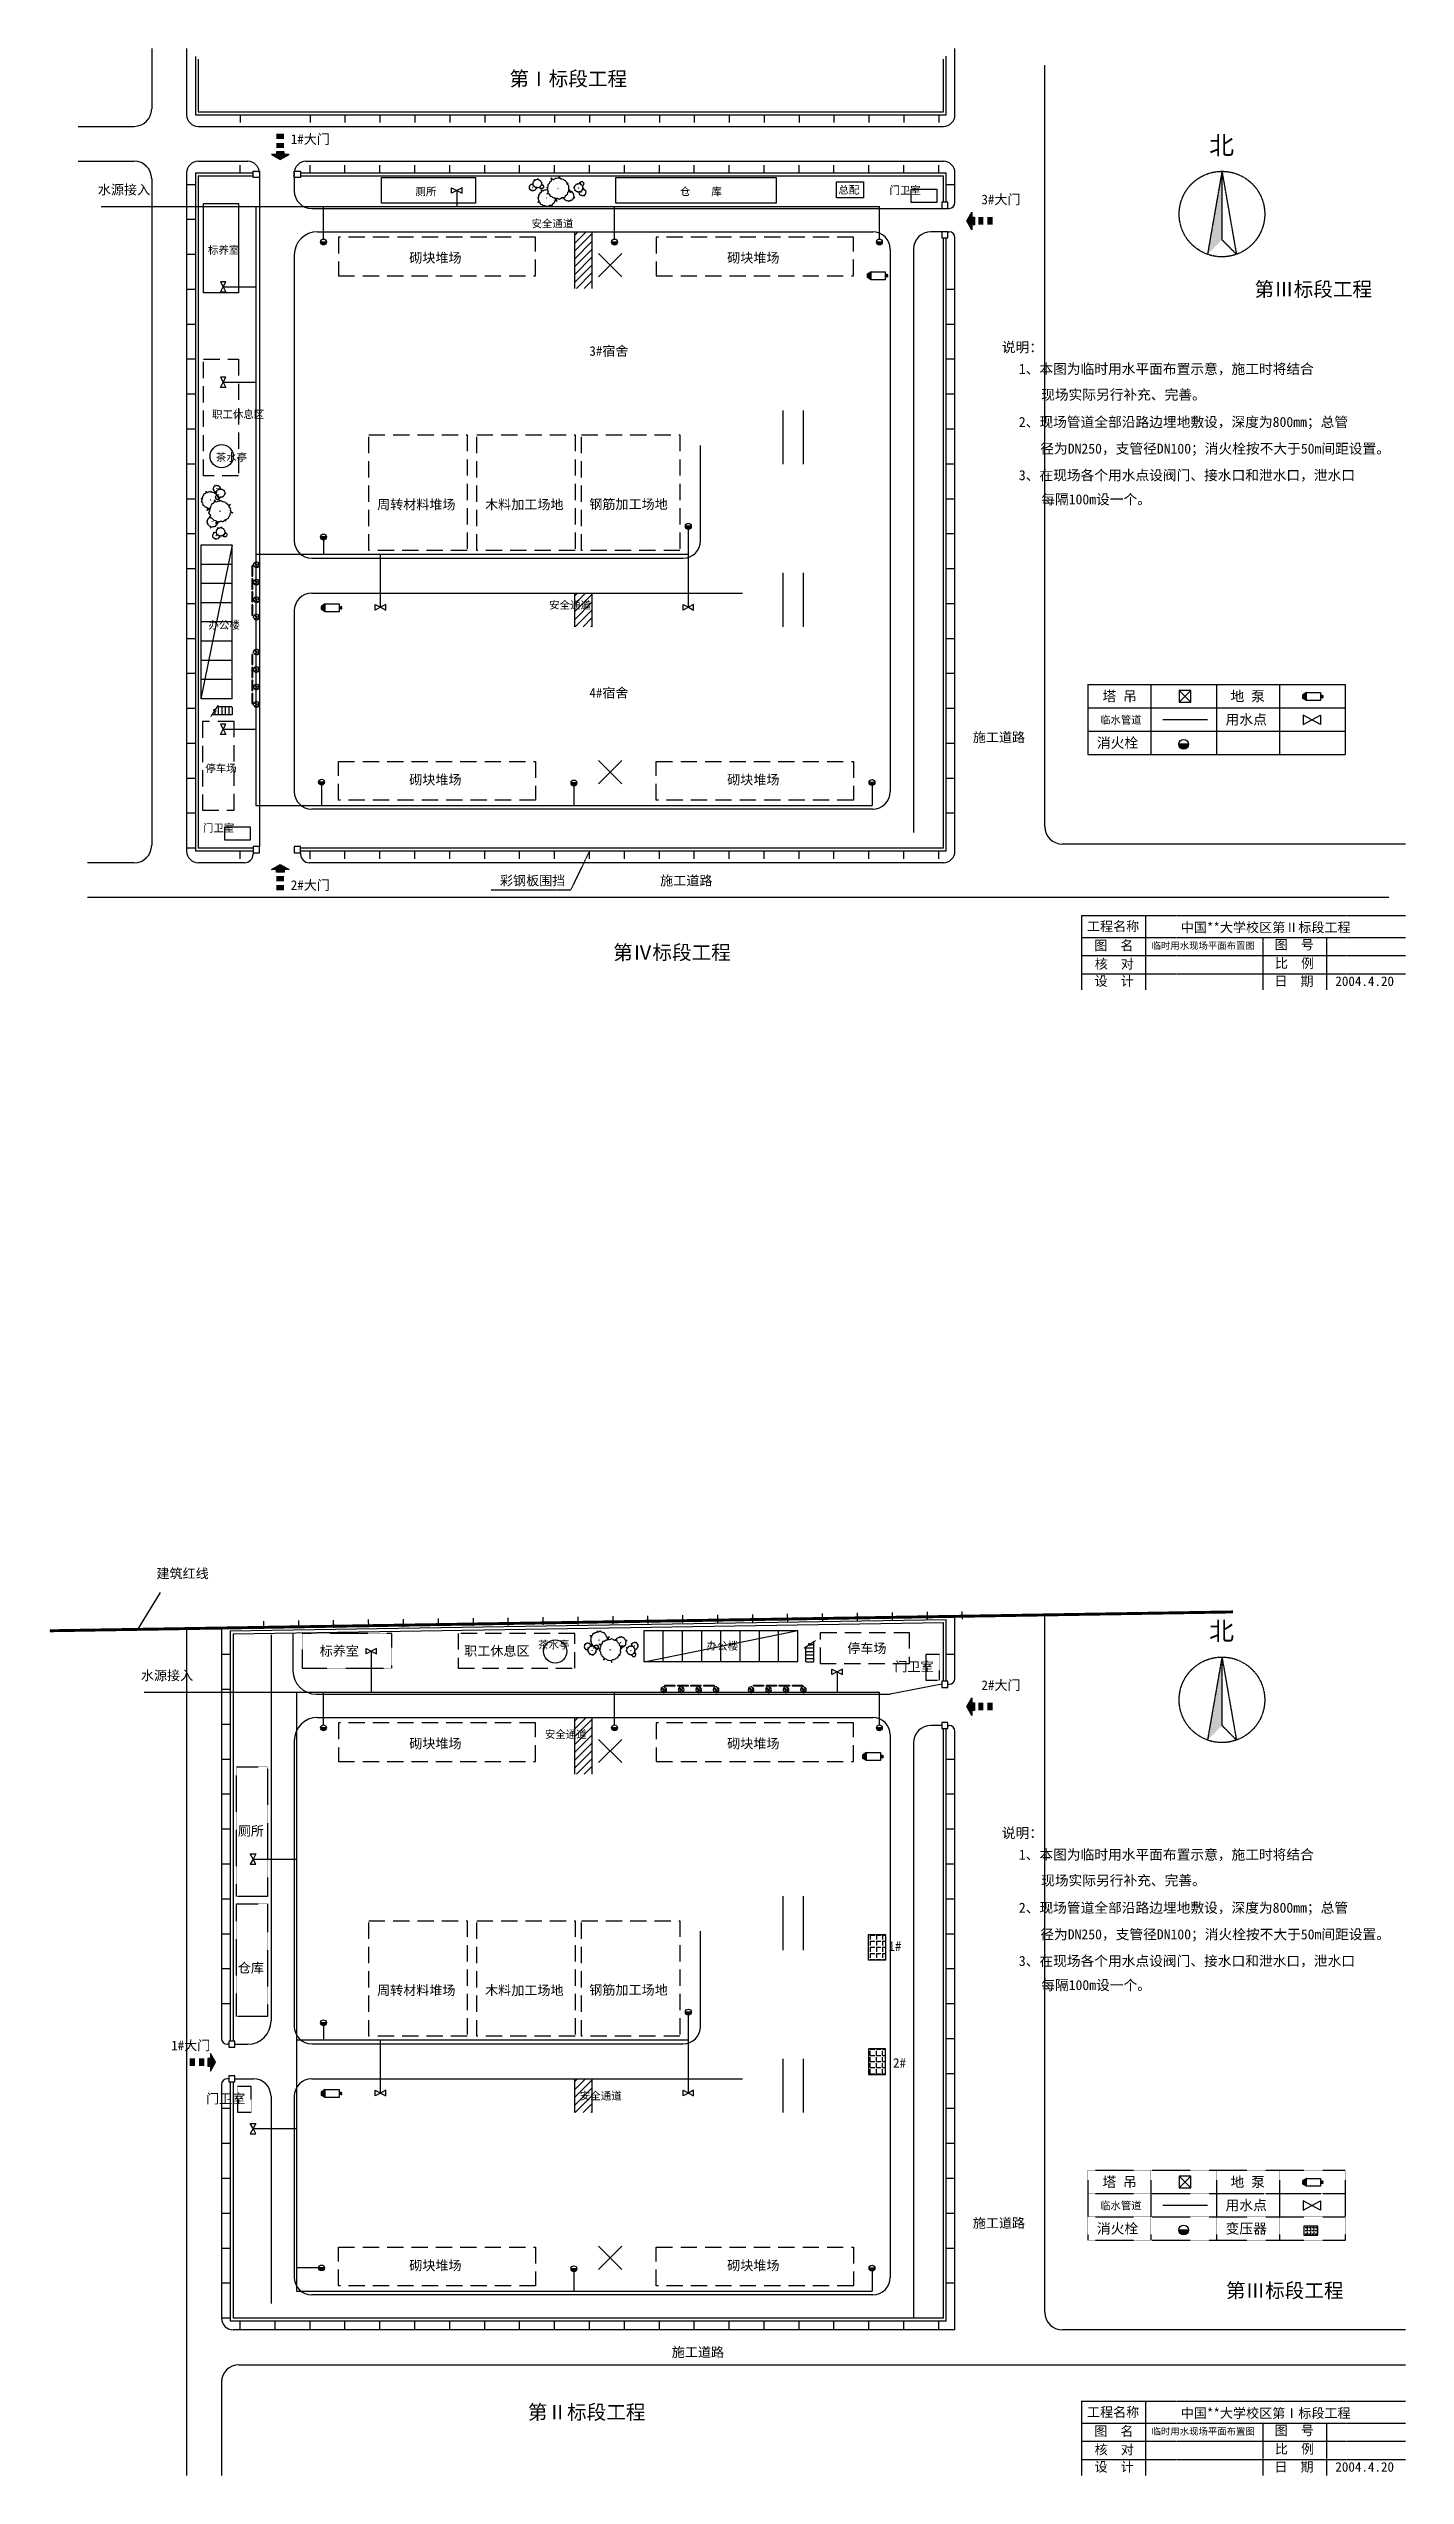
# Model space of a CAD drawing. Extents: x -109435 to 1065231, y 80891 to 497838.
# Drawn here: x 540859 to 773957, y 80891 to 497838 of the extents above; entities that cross this region are included whole.
import ezdxf

# ---------------------------------------------------------------- set-up
doc = ezdxf.new("R2010")
doc.units = 0
doc.linetypes.add('CENTER', pattern=[50.8, 31.75, -6.35, 6.35, -6.35])
doc.linetypes.add('DASHED', pattern=[19.05, 12.7, -6.35])
doc.layers.get('0').update_dxf_attribs({"linetype": 'CONTINUOUS'})
for name, color, linetype in [('LAYER3', 3, 'CONTINUOUS'), ('LUNKUO', 6, 'CONTINUOUS'), ('PUB_TEXT', 7, 'CONTINUOUS'), ('周边', 7, 'CONTINUOUS'), ('围墙', 7, 'CONTINUOUS'), ('堆场', 7, 'DASHED'), ('塔吊机械', 1, 'CONTINUOUS'), ('墙基线', 7, 'CONTINUOUS'), ('拟建', 7, 'CONTINUOUS'), ('机械', 1, 'CONTINUOUS'), ('柱', 1, 'CONTINUOUS'), ('标注', 7, 'CONTINUOUS'), ('水线', 3, '水线'), ('绿化', 3, 'CONTINUOUS'), ('道路', 8, 'CONTINUOUS')]:
    doc.layers.add(name, color=color, linetype=linetype)
doc.styles.add('文字', font='SimSun.ttf')
doc.linetypes.add('水线', pattern='A,0.5,-0.2,["S",STANDARD,S=0.1,R=0,X=-0.01,Y=-0.05],-0.25', length=0.95)
pattern_1 = [(45, (97931, -1137769.5), (-673.5192, 673.5192), [])]
pattern_2 = [(45, (97931, -882519.9), (-673.5192, 673.5192), [])]

msp = doc.modelspace()

# ---------------------------------------------------------------- texts
at = {"linetype": 'CENTER', "style": '文字'}
for s, height, p in [('第Ⅰ标段工程', 2468.38, (620038.6, 491415.3)), ('1#大门', 1645.59, (582474, 481453.9)), ('北', 3134.4, (740235.9, 479645)), ('水源接入', 1645.59, (549330, 472768.5)), ('厕所', 1316.47, (603886.2, 472616.6)), ('仓    库 ', 1316.47, (649328.2, 472616.6)), ('总配', 1316.47, (676548.4, 472889.3)), ('门卫室', 1316.47, (685327, 472831.2)), ('3#大门', 1645.59, (701116.8, 471094.5)), ('安全通道', 1316.47, (623829.6, 467091.3)), ('标养室', 1316.47, (568242.2, 462562.7)), ('砌块堆场', 1645.59, (602827.2, 461066.3)), ('砌块堆场', 1645.59, (657445.5, 461066.3)), ('第Ⅲ标段工程', 2468.38, (748028.8, 455253)), ('3#宿舍', 1645.59, (633759, 445050.7)), ('职工休息区', 1316.47, (568938.1, 434327.4)), ('茶水亭', 1316.47, (569595.7, 426954.2)), ('周转材料堆场', 1645.59, (597300.3, 418678.4)), ('木料加工场地', 1645.59, (615857.4, 418678.4)), ('钢筋加工场地', 1645.59, (633759, 418743.1)), ('安全通道', 1316.47, (626851.2, 401582.5)), ('4#宿舍', 1645.59, (633759, 386317.3)), ('施工道路', 1645.59, (699633.2, 378693.6)), ('停车场', 1316.47, (567781.1, 373504.2)), ('砌块堆场', 1645.59, (602827.2, 371402)), ('砌块堆场', 1645.59, (657445.5, 371402)), ('门卫室', 1316.47, (567372.7, 363275.3)), ('2#大门', 1645.59, (582474, 353298.3)), ('彩钢板围挡', 1645.59, (618405.7, 354070.9)), ('施工道路', 1645.59, (645927.7, 354070.9)), ('工程名称', 1645.59, (719245.2, 346213)), ('中国**大学校区第Ⅱ标段工程', 1645.586, (735355.8, 346034.7)), ('第Ⅳ标段工程', 2468.38, (637859.1, 341315.2)), ('图  名', 1645.59, (720499.5, 342940.7)), ('临时用水现场平面布置图', 1151.91, (730336.3, 343134.1)), ('图  号', 1645.59, (751492.5, 343060.6)), ('设  计', 1645.59, (720550, 336807.1)), ('核  对', 1645.59, (720575.2, 339753.4)), ('比  例', 1645.59, (751532.9, 339883.7)), ('日  期', 1645.59, (751433.3, 336802.3)), ('2004.4.20', 1645.59, (761912.6, 336783.1)), ('建筑红线', 1645.59, (559398.4, 235023.7)), ('北', 3134.4, (740235.9, 224395.4)), ('标养室', 1645.59, (587448, 221726.7)), ('职工休息区', 1645.59, (612262.5, 221726.7)), ('茶水亭', 1316.47, (624945.4, 222952)), ('停车场', 1645.59, (678075.5, 222176.2)), ('水源接入', 1645.59, (556728.2, 217519)), ('门卫室', 1645.59, (686160.9, 219029.1)), ('2#大门', 1645.59, (701116.8, 215844.9)), ('安全通道', 1316.47, (626123.6, 207566.3)), ('砌块堆场', 1645.59, (602827.2, 205816.8)), ('砌块堆场', 1645.59, (657445.5, 205816.8)), ('厕所', 1645.59, (573363, 190808.8)), ('1#', 1645.59, (685140.7, 171013)), ('仓库', 1645.59, (573363, 167275.5)), ('周转材料堆场', 1645.59, (597300.3, 163428.8)), ('木料加工场地', 1645.59, (615857.4, 163428.8)), ('钢筋加工场地', 1645.59, (633759, 163493.5)), ('1#大门', 1645.59, (561920, 153954.7)), ('2#', 1645.59, (685920.5, 150937.9)), ('门卫室', 1645.59, (567920, 144805.9)), ('安全通道', 1316.47, (632126.8, 145454.5)), ('施工道路', 1645.59, (699633.2, 123444.1)), ('砌块堆场', 1645.59, (602827.2, 116152.4)), ('砌块堆场', 1645.59, (657445.5, 116152.4)), ('第Ⅲ标段工程', 2468.38, (743118.2, 111434)), ('施工道路', 1645.59, (647919.3, 101253.2)), ('第Ⅱ标段工程', 2468.38, (623198.6, 90538.5)), ('工程名称', 1645.59, (719245.2, 90963.5)), ('中国**大学校区第Ⅰ标段工程', 1645.586, (735355.8, 90785.1)), ('图  名', 1645.59, (720499.5, 87691.1)), ('临时用水现场平面布置图', 1151.91, (730336.3, 87884.6)), ('图  号', 1645.59, (751492.5, 87811)), ('设  计', 1645.59, (720550, 81557.5)), ('核  对', 1645.59, (720575.2, 84503.8)), ('比  例', 1645.59, (751532.9, 84634.1)), ('日  期', 1645.59, (751433.3, 81552.7)), ('2004.4.20', 1645.59, (761912.6, 81533.5))]:
    msp.add_text(s, height=height, dxfattribs=at).set_placement(p)
at = {"linetype": 'CENTER', "insert": (573708.7, 399458.6), "char_height": 1316.47, "width": 6475.664, "attachment_point": 3, "style": '文字'}
msp.add_mtext('办公楼', dxfattribs=at)
at = {"insert": (653931.5, 224060), "char_height": 1316.47, "width": 6475.664, "attachment_point": 1, "style": '文字'}
msp.add_mtext('办公楼', dxfattribs=at)
at = {"layer": 'PUB_TEXT', "style": '文字'}
msp.add_text('临水管道', height=1306.45, dxfattribs=at).set_placement((721495.4, 126596.9))
at = {"layer": '标注', "ltscale": 500, "style": '文字'}
for s, height, p in [('说明：', 1728.19, (704624.4, 445664.2)), ('1、本图为临时用水平面布置示意，施工时将结合', 1728.193, (707543.6, 441937.7)), ('现场实际另行补充、完善。', 1728.193, (711369.8, 437506.5)), ('2、现场管道全部沿路边埋地敷设，深度为800mm；总管', 1728.193, (707543.6, 432816)), ('径为DN250，支管径DN100；消火栓按不大于50m间距设置。', 1728.193, (711226, 428241.2)), ('3、在现场各个用水点设阀门、接水口和泄水口，泄水口', 1728.193, (707543.6, 423671.1)), ('每隔100m设一个。', 1728.19, (711393.3, 419527.1)), ('说明：', 1728.19, (704624.4, 190414.7)), ('1、本图为临时用水平面布置示意，施工时将结合', 1728.193, (707543.6, 186688.1)), ('现场实际另行补充、完善。', 1728.193, (711369.8, 182256.9)), ('2、现场管道全部沿路边埋地敷设，深度为800mm；总管', 1728.193, (707543.6, 177566.5)), ('径为DN250，支管径DN100；消火栓按不大于50m间距设置。', 1728.193, (711226, 172991.6)), ('3、在现场各个用水点设阀门、接水口和泄水口，泄水口', 1728.193, (707543.6, 168421.5)), ('每隔100m设一个。', 1728.19, (711393.3, 164277.5))]:
    msp.add_text(s, height=height, dxfattribs=at).set_placement(p)
at = {"layer": '标注', "style": '文字'}
for s, height, p in [('塔 吊', 1734.61, (721910.5, 385704.7)), ('用水点', 1734.61, (743053.8, 381704.7)), ('地 泵', 1734.61, (743905.8, 385704.7)), ('消火栓', 1734.61, (720950.1, 377704.7)), ('临水管道', 1306.45, (721495.4, 381846.5)), ('塔 吊', 1734.61, (721910.5, 130455.1)), ('地 泵', 1734.61, (743905.8, 130455.1)), ('用水点', 1734.61, (743053.8, 126455.1)), ('消火栓', 1734.61, (720950.1, 122455.1)), ('变压器', 1734.61, (743053.8, 122455.1))]:
    msp.add_text(s, height=height, dxfattribs=at).set_placement(p)

# ---------------------------------------------------------------- blocks, each defined once
blk = doc.blocks.new('A$C3C6C44F6')
at = {"layer": '周边'}
h = blk.add_hatch(color=256, dxfattribs=at)
h.paths.add_polyline_path([(1986, 828), (786, 828), (786, 0), (1986, 0)])
h.paths.add_polyline_path([(786, 2266), (786, 1438), (1986, 1438), (1986, 2266)])
h.paths.add_polyline_path([(1986, 2844), (1986, 3244), (2771, 3244), (1386, 4044), (0, 3244), (786, 3244), (786, 2844)])
at = {"layer": '周边', "linetype": 'CONTINUOUS'}
blk.add_lwpolyline([(1986, 3244), (1986, 2844), (786, 2844), (786, 3244), (0, 3244), (1386, 4044), (2771, 3244), (1986, 3244)], dxfattribs=at)
blk = doc.blocks.new('A$C7AB25CB9')
at = {"layer": 'LAYER3'}
for p, q in [((42, 1205), (807, 1177)), ((807, 1177), (99, 1328)), ((994, 266), (219, 274)), ((445, 91), (994, 266)), ((1105, 1773), (1462, 1084)), ((1590, 617), (1120, 0)), ((1287, 60), (1590, 617)), ((1462, 1084), (1415, 1636))]:
    blk.add_line(p, q, dxfattribs=at)
blk.add_circle((924, 873), 200, dxfattribs=at)
for start, end in [(159.4395, 222.050048), (76.775353, 150.943715), (240.418061, 284.142411), (295.356497, 55.354387)]:
    blk.add_arc((897, 885), 913, start, end, dxfattribs=at)
blk = doc.blocks.new('CLUMP_OF_TREES_OR_BUSHES_-')
for points in [[(-10.993, 56.487), (-9.228, 58.426), (-10.144, 63.512), (-8.923, 67.033), (-3.43, 69.772), (2.673, 72.119), (-2.82, 71.728), (-10.449, 71.728), (-13.195, 74.075), (-13.806, 83.073), (-16.857, 86.594), (-22.045, 92.071), (-22.961, 94.81), (-22.656, 98.722), (-28.759, 100.678), (-31.811, 99.113), (-35.472, 101.461), (-45.543, 109.676), (-49.815, 108.503), (-55.308, 106.155), (-59.58, 106.938), (-60.801, 113.98), (-63.242, 104.982), (-67.209, 106.938), (-70.872, 104.59), (-74.839, 104.982), (-80.637, 101.461), (-86.435, 101.069), (-90.402, 97.548), (-90.402, 94.419), (-93.454, 90.898), (-98.947, 90.115), (-105.66, 90.115), (-101.083, 87.768), (-98.031, 82.682), (-100.778, 77.596), (-103.829, 74.466), (-103.219, 69.772), (-104.134, 65.077), (-108.102, 62.73), (-104.439, 60.774), (-102.609, 55.297), (-103.829, 50.211), (-102.303, 44.342), (-98.947, 41.995), (-98.031, 38.865), (-98.031, 34.953), (-93.148, 32.606), (-90.707, 29.476), (-91.317, 22.434), (-93.454, 17.348), (-89.487, 21.26), (-85.519, 23.999), (-82.468, 23.216), (-78.806, 19.304), (-74.228, 15.783), (-69.956, 15.392), (-59.886, 12.653), (-58.254, 7.074)], [(59.448, 5.262), (60.936, 4.858), (62.652, -1.011), (63.415, 4.858), (64.178, 5.836), (66.848, 6.814), (69.709, 6.569), (73.905, 7.792), (76.385, 9.748), (79.627, 10.237), (81.153, 12.438), (84.014, 15.127), (84.205, 17.084), (85.158, 17.573), (88.591, 16.839), (85.73, 20.262), (88.591, 20.751), (89.545, 21.974), (90.689, 24.174), (91.452, 24.663), (90.499, 25.886), (91.261, 31.999), (92.596, 33.466), (92.024, 36.645), (92.787, 38.845), (96.22, 40.557), (100.035, 42.024), (96.602, 41.779), (91.834, 41.779), (90.117, 43.246), (89.736, 48.871), (87.828, 51.071), (84.586, 54.494), (84.014, 56.206), (84.205, 58.651), (80.39, 59.873), (78.483, 58.895), (76.194, 60.362), (69.9, 65.497), (67.23, 64.764), (63.797, 63.297), (61.126, 63.786), (60.364, 68.187), (58.838, 62.563), (56.358, 63.786), (54.07, 62.319), (51.59, 62.563), (47.966, 60.362), (44.343, 60.118), (41.863, 57.917), (41.863, 55.961), (39.956, 53.761), (36.523, 53.272), (32.327, 53.272), (35.187, 51.805), (36.641, 49.381)]]:
    blk.add_lwpolyline(points)
for points in [[(-4.577, 66.508), (-7.629, 55.261), (-12.588, 57.706), (-17.166, 54.772), (-22.125, 55.261), (-29.372, 50.86), (-36.62, 50.371), (-41.579, 45.969), (-41.579, 42.057), (-45.393, 37.656), (-52.259, 36.678), (-60.651, 36.678), (-54.93, 33.743), (-51.115, 27.386), (-54.548, 21.029), (-58.363, 17.116), (-57.6, 11.248), (-58.744, 5.38), (-63.703, 2.446), (-59.126, 0), (-56.837, -6.846), (-58.363, -13.203), (-56.455, -20.539), (-52.259, -23.473), (-51.115, -27.385), (-51.115, -32.275), (-45.012, -35.21), (-41.96, -39.122), (-42.723, -47.924), (-45.393, -54.282), (-40.434, -49.391), (-35.475, -45.968), (-31.661, -46.946), (-27.083, -51.837), (-21.362, -56.238), (-16.021, -56.727), (-3.433, -60.15), (0, -71.887), (1.526, -60.15), (3.052, -58.194), (8.392, -56.238), (14.114, -56.727), (22.506, -54.282), (27.465, -50.369), (33.949, -49.391), (37.001, -44.99), (42.723, -39.611), (43.104, -35.699), (45.012, -34.721), (51.878, -36.188), (46.156, -29.341), (51.878, -28.363), (53.785, -25.918), (56.074, -21.517), (57.6, -20.539), (55.692, -18.094), (57.218, -5.868), (59.888, -2.934), (58.744, 3.424), (60.27, 7.825), (67.136, 11.248), (74.765, 14.182), (67.899, 13.693), (58.363, 13.693), (54.93, 16.627), (54.167, 27.875), (50.352, 32.276), (43.867, 39.123), (42.723, 42.546), (43.104, 47.436), (35.475, 49.882), (31.661, 47.925), (27.083, 50.86), (14.495, 61.129), (9.155, 59.662), (2.289, 56.728), (-3.052, 57.706)], [(-58.055, 61.947), (-58.97, 60.774), (-57.139, 60.774)], [(-1.144, 1.468), (-2.289, 0), (0, 0)], [(62.08, 35.667), (61.508, 34.933), (62.652, 34.933)]]:
    blk.add_lwpolyline(points, close=True)
blk = doc.blocks.new('A$C466C0C2C')
at = {"layer": '机械'}
for p, q in [((0, 619), (250, 619)), ((0, 520), (250, 520)), ((83, 619), (83, 520)), ((100, 724), (422, 724)), ((100, 415), (422, 415)), ((250, 619), (250, 520)), ((422, 1139), (2397, 1139)), ((422, 0), (422, 1139)), ((2397, 0), (422, 0)), ((2397, 1139), (2937, 827)), ((2397, 1139), (2397, 0)), ((2397, 1139), (2397, 0)), ((2397, 0), (2937, 312)), ((2515, 1071), (2515, 68)), ((2617, 1012), (2617, 127)), ((2726, 949), (2726, 190)), ((2836, 885), (2836, 253)), ((2937, 827), (2937, 312))]:
    blk.add_line(p, q, dxfattribs=at)
for centre, start, end in [((100, 624), 90, 180), ((100, 515), 180, 270)]:
    blk.add_arc(centre, 100, start, end, dxfattribs=at)
blk = doc.blocks.new('A$C09D66538')
at = {"layer": '柱', "xscale": 1.5, "yscale": 1.5, "zscale": 1.5}
blk.add_blockref('A$C466C0C2C', (0, 0), dxfattribs=at)
blk = doc.blocks.new('A$C163C7220')
at = {"layer": 'LUNKUO', "ltscale": 2, "rotation": 359.999990026076}
blk.add_blockref('A$C09D66538', (0, 0), dxfattribs=at)

# ---------------------------------------------------------------- hatches: boundary and pattern name
at = {"linetype": 'CENTER'}
for points in [[(742433.5, 476745.8), (739950.2, 462483.2), (742433.5, 464989.6)], [(742433.5, 221496.2), (739950.2, 207233.6), (742433.5, 209740)]]:
    msp.add_hatch(color=256, dxfattribs=at).paths.add_polyline_path(points)
at = {"layer": '周边'}
h = msp.add_hatch(dxfattribs=at)
h.set_pattern_fill('ANGLE', color=256, scale=150, style=0)
h.set_pattern_definition([(0, (-246291.7, 1461411.7), (0, -1047.75), [762, -285.75]), (270, (-246291.7, 1461411.7), (-1047.75, -6e-14), [762, -285.75])])
h.paths.add_polyline_path([(681728.5, 173840.7), (684650.4, 173840.7), (684650.4, 169438.1), (681728.5, 169438.1)])
h.paths.add_polyline_path([(685520.5, 173104.3), (688660.8, 173104.3), (688660.8, 170704.5), (685520.5, 170704.5)], flags=9)
h = msp.add_hatch(dxfattribs=at)
h.set_pattern_fill('ANGLE', color=256, scale=150, style=0)
h.set_pattern_definition([(0, (-246291.7, -1137769.5), (0, 1047.75), [762, -285.75]), (90, (-246291.7, -1137769.5), (-1047.75, 6e-14), [762, -285.75])])
h.paths.add_polyline_path([(681728.5, 149801.5), (684650.4, 149801.5), (684650.4, 154204.1), (681728.5, 154204.1)])
h.paths.add_polyline_path([(685520.5, 150537.9), (688660.8, 150537.9), (688660.8, 152937.7), (685520.5, 152937.7)], flags=9)
h = msp.add_hatch(dxfattribs=at)
h.set_pattern_fill('ANGLE', color=256, scale=81, angle=90, style=0)
h.set_pattern_definition([(90, (1454179.54, -378959.84), (-565.785, 3e-14), [411.48, -154.305]), (180, (1454179.54, -378959.84), (-7e-14, -565.785), [411.48, -154.305])])
h.paths.add_polyline_path([(758891.2, 122171), (758891.2, 123748.9), (756513.8, 123748.9), (756513.8, 122171)])
h.paths.add_polyline_path([(758493.5, 124218.7), (758493.5, 125914.5), (757197.6, 125914.5), (757197.6, 124218.7)], flags=9)
at = {"layer": '水线', "ltscale": 6000}
for points in [[(587590.1, 464596.8, 1.00000039), (588598.7, 464596.8)], [(637590.1, 464596.8, 1.00000039), (638598.7, 464596.8)], [(683078.7, 464596.8, 1.00000039), (684087.3, 464596.8)], [(587590.1, 413924.4, 1.00000039), (588598.7, 413924.4)], [(735013.8, 378301.7, 1.00000039), (736694.7, 378301.7)], [(587254, 371793.9, 1.00000039), (588262.5, 371793.9)], [(630609.5, 371657.9, 1.00000039), (631618.1, 371657.9)], [(681817.2, 371741.9, 1.00000039), (682825.7, 371741.9)], [(587590.1, 209347.2, 1.00000039), (588598.7, 209347.2)], [(637590.1, 209347.2, 1.00000039), (638598.7, 209347.2)], [(683078.7, 209347.2, 1.00000039), (684087.3, 209347.2)], [(587590.1, 158674.8, 1.00000039), (588598.7, 158674.8)], [(735013.8, 123052.1, 1.00000039), (736694.7, 123052.1)], [(587254, 116544.3, 1.00000039), (588262.5, 116544.3)], [(630609.5, 116408.3, 1.00000039), (631618.1, 116408.3)], [(681817.2, 116492.3, 1.00000039), (682825.7, 116492.3)]]:
    msp.add_hatch(color=256, dxfattribs=at).paths.add_polyline_path(points)
at = {"layer": '水线', "ltscale": 8000}
for points in [[(650262.8, 415752.8, 1.00000039), (651271.4, 415752.8)], [(650262.8, 160503.2, 1.00000039), (651271.4, 160503.2)]]:
    msp.add_hatch(color=256, dxfattribs=at).paths.add_polyline_path(points)
at = {"layer": '绿化', "ltscale": 8000}
h = msp.add_hatch(dxfattribs=at)
h.set_pattern_fill('ANSI31', color=256, scale=300, style=0)
h.set_pattern_definition(pattern_2)
h.paths.add_polyline_path([(631261.1, 456605.7), (634261.1, 456605.7), (634261.1, 464179), (632948.3, 466370.6), (631261.1, 466370.6)])
h.paths.add_polyline_path([(634261.1, 466370.6), (632948.3, 466370.6), (634261.1, 464179)], flags=17)
h.paths.add_polyline_path([(632861.1, 462182.4), (635661.1, 462182.4), (635661.1, 461282.4), (632861.1, 461282.4)], flags=9)
h = msp.add_hatch(dxfattribs=at)
h.set_pattern_fill('ANSI31', color=256, scale=300, style=0)
h.set_pattern_definition(pattern_2)
h.paths.add_polyline_path([(631261.1, 398505.7), (634261.1, 398505.7), (634261.1, 404283.3), (631261.1, 404283.3)])
h = msp.add_hatch(dxfattribs=at)
h.set_pattern_fill('ANSI31', color=256, scale=300, style=0)
h.set_pattern_definition(pattern_1)
h.paths.add_polyline_path([(631261.1, 201356.1), (634261.1, 201356.1), (634261.1, 208929.4), (632948.3, 211121.1), (631261.1, 211121.1)])
h.paths.add_polyline_path([(634261.1, 211121.1), (632948.3, 211121.1), (634261.1, 208929.4)], flags=17)
h.paths.add_polyline_path([(632861.1, 206932.9), (635661.1, 206932.9), (635661.1, 206032.9), (632861.1, 206032.9)], flags=9)
h = msp.add_hatch(dxfattribs=at)
h.set_pattern_fill('ANSI31', color=256, scale=300, style=0)
h.set_pattern_definition(pattern_1)
h.paths.add_polyline_path([(631261.1, 143256.1), (634261.1, 143256.1), (634261.1, 149033.7), (631261.1, 149033.7)])

# ---------------------------------------------------------------- linework, layer by layer
at = {"linetype": 'CENTER'}
for p, q in [((742433.5, 476745.8), (739950.2, 462483.2)), ((742433.5, 476745.8), (744916.8, 462483.2)), ((742433.5, 476745.8), (742433.5, 464989.6)), ((744916.8, 462483.2), (742433.5, 464989.6)), ((572408.9, 386122.5), (572408.9, 399322.5)), ((569332.8, 384015.4), (568711.1, 383066)), ((569177.1, 384206.2), (569652.4, 384013.5)), ((569457.3, 384205.6), (569177.1, 384206.2)), ((569652.4, 384013.5), (569332.8, 384015.4)), ((569408.9, 384131.7), (569408.9, 383373.8)), ((570007.5, 385045.8), (569457.3, 384205.6)), ((572408.9, 384748.2), (569812.6, 384748.2)), ((570008.9, 384748.2), (570008.9, 383373.8)), ((570608.9, 384748.2), (570608.9, 383373.8)), ((571208.9, 384748.2), (571208.9, 383373.8)), ((571808.9, 384748.2), (571808.9, 383373.8)), ((572408.9, 384748.2), (572408.9, 383373.8)), ((572408.9, 383373.8), (568912.6, 383373.8)), ((633784.5, 359957.7), (630528.1, 353231.6)), ((630528.1, 353231.6), (616903.3, 353231.6)), ((718302.4, 348920.2), (773956.6, 348920.2)), ((718302.4, 348920.2), (718302.4, 336140.9)), ((729279.4, 348920.2), (729279.4, 336140.9)), ((718302.4, 345109.5), (773956.6, 345109.5)), ((718302.4, 342011), (773956.6, 342011)), ((749464.9, 345109.5), (749464.9, 336140.9)), ((760417.2, 345109.5), (760417.2, 336140.9)), ((718302.4, 338875.2), (773956.6, 338875.2)), ((670646.3, 223051.4), (671486.5, 223601.6)), ((670944, 220650), (670944, 223246.3)), ((670944, 223050), (672318.3, 223050)), ((670944, 222450), (672318.3, 222450)), ((670944, 221850), (672318.3, 221850)), ((670944, 221250), (672318.3, 221250)), ((671486.5, 223601.6), (671486, 223881.8)), ((671486, 223881.8), (671678.6, 223406.5)), ((671560.4, 223650), (672318.3, 223650)), ((671676.8, 223726.2), (672626.1, 224347.8)), ((671678.6, 223406.5), (671676.8, 223726.2)), ((672318.3, 220650), (672318.3, 224146.3)), ((742433.5, 221496.2), (739950.2, 207233.6)), ((742433.5, 221496.2), (742433.5, 209740)), ((742433.5, 221496.2), (744916.8, 207233.6)), ((669569.6, 220650), (656369.6, 220650)), ((670944, 220650), (672318.3, 220650)), ((744916.8, 207233.6), (742433.5, 209740)), ((718302.4, 93670.6), (773956.6, 93670.6)), ((718302.4, 93670.6), (718302.4, 80891.3)), ((729279.4, 93670.6), (729279.4, 80891.3)), ((718302.4, 89859.9), (773956.6, 89859.9)), ((749464.9, 89859.9), (749464.9, 80891.3)), ((760417.2, 89859.9), (760417.2, 80891.3)), ((718302.4, 86761.4), (773956.6, 86761.4)), ((718302.4, 83625.6), (773956.6, 83625.6))]:
    msp.add_line(p, q, dxfattribs=at)
for p, q in [((631261.1, 456605.7), (631261.1, 466370.6)), ((634261.1, 456605.7), (634261.1, 466370.6)), ((572408.9, 412522.5), (567008.9, 386122.5)), ((567008.9, 412522.5), (567008.9, 399322.5)), ((572408.9, 412522.5), (567008.9, 412522.5)), ((572408.9, 409222.5), (567008.9, 409222.5)), ((572408.9, 399322.5), (572408.9, 412522.5)), ((572408.9, 405922.5), (567008.9, 405922.5)), ((572408.9, 402622.5), (567008.9, 402622.5)), ((631261.1, 398505.7), (631261.1, 404283.3)), ((634261.1, 398505.7), (634261.1, 404283.3)), ((567008.9, 399322.5), (567008.9, 386122.5)), ((572408.9, 399322.5), (567008.9, 399322.5)), ((572408.9, 399322.5), (567008.9, 399322.5)), ((572408.9, 396022.5), (567008.9, 396022.5)), ((572408.9, 392722.5), (567008.9, 392722.5)), ((572408.9, 389422.5), (567008.9, 389422.5)), ((572408.9, 386122.5), (567008.9, 386122.5)), ((643169.6, 226050), (656369.6, 226050)), ((643169.6, 220650), (669569.6, 226050)), ((643169.6, 220650), (643169.6, 226050)), ((646469.6, 220650), (646469.6, 226050)), ((649769.6, 220650), (649769.6, 226050)), ((653069.6, 220650), (653069.6, 226050)), ((656369.6, 226050), (669569.6, 226050)), ((656369.6, 220650), (656369.6, 226050)), ((656369.6, 220650), (656369.6, 226050)), ((659669.6, 220650), (659669.6, 226050)), ((662969.6, 220650), (662969.6, 226050)), ((666269.6, 220650), (666269.6, 226050)), ((669569.6, 220650), (669569.6, 226050)), ((656369.6, 220650), (643169.6, 220650)), ((631261.1, 201356.1), (631261.1, 211121.1)), ((634261.1, 201356.1), (634261.1, 211121.1)), ((631261.1, 143256.1), (631261.1, 149033.7)), ((634261.1, 143256.1), (634261.1, 149033.7))]:
    msp.add_line(p, q)
at = {"ltscale": 100}
for p, q in [((541108.6, 226010.1), (744320.8, 229246.6)), ((572076.1, 226003.2), (695073.7, 227962.2)), ((572576.1, 225511.1), (694573.7, 227454.2))]:
    msp.add_line(p, q, dxfattribs=at)
at = {"linetype": 'CENTER'}
for centre in [(742433.5, 469398.3), (742433.5, 214148.7)]:
    msp.add_circle(centre, 7347.5, dxfattribs=at)
at = {"layer": '周边'}
for p, q in [((719386.5, 388577.7), (763593.9, 388577.7)), ((719386.5, 388577.7), (719386.5, 376577.7)), ((719386.5, 388577.7), (719386.5, 384577.7)), ((730223.7, 388577.7), (730223.7, 376577.7)), ((741490.2, 388577.7), (741490.2, 376577.7)), ((752327.4, 388577.7), (752327.4, 376577.7)), ((752327.4, 388577.7), (752327.4, 384577.7)), ((752327.4, 388577.7), (752327.4, 384577.7)), ((763593.9, 388577.7), (763593.9, 376577.7)), ((719386.5, 384577.7), (763593.9, 384577.7)), ((719386.5, 384577.7), (763593.9, 384577.7)), ((741490.2, 384577.7), (763593.9, 384577.7)), ((741490.2, 384577.7), (763593.9, 384577.7)), ((719386.5, 380577.7), (763593.9, 380577.7)), ((719386.5, 376577.7), (763593.9, 376577.7))]:
    msp.add_line(p, q, dxfattribs=at)
for points in [[(598047.9, 475686.3), (614188.1, 475686.3), (614188.1, 471252), (598047.9, 471252)], [(638288.7, 475686.3), (665866.3, 475686.3), (665866.3, 471252), (638288.7, 471252)], [(573495.2, 471240.5), (573495.2, 455840.7), (567495.2, 455840.7), (567495.2, 471240.5)], [(676202.5, 474940.4), (680846.3, 474940.4), (680846.3, 472207.7), (676202.5, 472207.7)], [(693470.5, 471363.3), (689069.6, 471363.3), (689069.6, 473702.2), (693470.5, 473702.2)], [(575516.2, 361807.3), (571115.2, 361807.3), (571115.2, 364146.2), (575516.2, 364146.2)], [(681728.5, 173840.7), (684650.4, 173840.7), (684650.4, 169438.1), (681728.5, 169438.1)], [(681728.5, 149801.5), (684650.4, 149801.5), (684650.4, 154204.1), (681728.5, 154204.1)], [(758891.2, 122171), (758891.2, 123748.9), (756513.8, 123748.9), (756513.8, 122171)]]:
    msp.add_lwpolyline(points, close=True, dxfattribs=at)
at = {"layer": '围墙'}
for p, q in [((566076.1, 496490), (566076.1, 486461.5)), ((695073.7, 486461.5), (695073.7, 496500.7)), ((566576.1, 495990), (566576.1, 486961.5)), ((694573.7, 486961.5), (694573.7, 496000.7)), ((566076.1, 486461.5), (695073.7, 486461.5)), ((566576.1, 486961.5), (694573.7, 486961.5)), ((573784.5, 486461.5), (573784.5, 485140.8)), ((585784.5, 486461.5), (585784.5, 485140.8)), ((591784.5, 486461.5), (591784.5, 485140.8)), ((597784.5, 486461.5), (597784.5, 485140.8)), ((603784.5, 486461.5), (603784.5, 485140.8)), ((609784.5, 486461.5), (609784.5, 485140.8)), ((615784.5, 486461.5), (615784.5, 485140.8)), ((621784.5, 486461.5), (621784.5, 485140.8)), ((627784.5, 486461.5), (627784.5, 485140.8)), ((633784.5, 486461.5), (633784.5, 485140.8)), ((639784.5, 486461.5), (639784.5, 485140.8)), ((645784.5, 486461.5), (645784.5, 485140.8)), ((651784.5, 486461.5), (651784.5, 485140.8)), ((657784.5, 486461.5), (657784.5, 485140.8)), ((663784.5, 486461.5), (663784.5, 485140.8)), ((669784.5, 486461.5), (669784.5, 485140.8)), ((675784.5, 486461.5), (675784.5, 485140.8)), ((681784.5, 486461.5), (681784.5, 485140.8)), ((687784.5, 486461.5), (687784.5, 485140.8)), ((693784.5, 486461.5), (693784.5, 485140.8)), ((566076.1, 476470.7), (566076.1, 359957.7)), ((566076.1, 476470.7), (576009.6, 476470.7)), ((566576.1, 475970.7), (566576.1, 360457.7)), ((566576.1, 475970.7), (576009.6, 475970.7)), ((573784.5, 476470.7), (573784.5, 477791.4)), ((584142.7, 476470.7), (695073.7, 476470.7)), ((584142.7, 475970.7), (694573.7, 475970.7)), ((585784.5, 476470.7), (585784.5, 477791.4)), ((591784.5, 476470.7), (591784.5, 477791.4)), ((597784.5, 476470.7), (597784.5, 477791.4)), ((603784.5, 476470.7), (603784.5, 477791.4)), ((609784.5, 476470.7), (609784.5, 477791.4)), ((615784.5, 476470.7), (615784.5, 477791.4)), ((621784.5, 476470.7), (621784.5, 477791.4)), ((627784.5, 476470.7), (627784.5, 477791.4)), ((633784.5, 476470.7), (633784.5, 477791.4)), ((639784.5, 476470.7), (639784.5, 477791.4)), ((645784.5, 476470.7), (645784.5, 477791.4)), ((651784.5, 476470.7), (651784.5, 477791.4)), ((657784.5, 476470.7), (657784.5, 477791.4)), ((663784.5, 476470.7), (663784.5, 477791.4)), ((669784.5, 476470.7), (669784.5, 477791.4)), ((675784.5, 476470.7), (675784.5, 477791.4)), ((681784.5, 476470.7), (681784.5, 477791.4)), ((687784.5, 476470.7), (687784.5, 477791.4)), ((693784.5, 476470.7), (693784.5, 477791.4)), ((694573.7, 471437.2), (694573.7, 475970.7)), ((695073.7, 471437.2), (695073.7, 476470.7)), ((564755.4, 474503.7), (566076.1, 474503.7)), ((695073.7, 474503.7), (696394.4, 474503.7)), ((564755.4, 468503.7), (566076.1, 468503.7)), ((694573.7, 360457.7), (694573.7, 465304.1)), ((695073.7, 359957.7), (695073.7, 465304.1)), ((564755.4, 462503.7), (566076.1, 462503.7)), ((564755.4, 456503.7), (566076.1, 456503.7)), ((695073.7, 456503.7), (696394.4, 456503.7)), ((564755.4, 450503.7), (566076.1, 450503.7)), ((695073.7, 450503.7), (696394.4, 450503.7)), ((564755.4, 444503.7), (566076.1, 444503.7)), ((695073.7, 444503.7), (696394.4, 444503.7)), ((564755.4, 438503.7), (566076.1, 438503.7)), ((695073.7, 438503.7), (696394.4, 438503.7)), ((564755.4, 432503.7), (566076.1, 432503.7)), ((695073.7, 432503.7), (696394.4, 432503.7)), ((564755.4, 426503.7), (566076.1, 426503.7)), ((695073.7, 426503.7), (696394.4, 426503.7)), ((564755.4, 420503.7), (566076.1, 420503.7)), ((695073.7, 420503.7), (696394.4, 420503.7)), ((564755.4, 414503.7), (566076.1, 414503.7)), ((695073.7, 414503.7), (696394.4, 414503.7)), ((564755.4, 408503.7), (566076.1, 408503.7)), ((695073.7, 408503.7), (696394.4, 408503.7)), ((564755.4, 402503.7), (566076.1, 402503.7)), ((695073.7, 402503.7), (696394.4, 402503.7)), ((564755.4, 396503.7), (566076.1, 396503.7)), ((695073.7, 396503.7), (696394.4, 396503.7)), ((564755.4, 390503.7), (566076.1, 390503.7)), ((695073.7, 390503.7), (696394.4, 390503.7)), ((564755.4, 384503.7), (566076.1, 384503.7)), ((695073.7, 384503.7), (696394.4, 384503.7)), ((564755.4, 378503.7), (566076.1, 378503.7)), ((695073.7, 378503.7), (696394.4, 378503.7)), ((695073.7, 378503.7), (696394.4, 378503.7)), ((564755.4, 372503.7), (566076.1, 372503.7)), ((695073.7, 372503.7), (696394.4, 372503.7)), ((695073.7, 372503.7), (696394.4, 372503.7)), ((564755.4, 366503.7), (566076.1, 366503.7)), ((695073.7, 366503.7), (696394.4, 366503.7)), ((695073.7, 366503.7), (696394.4, 366503.7)), ((564755.4, 360503.7), (566076.1, 360503.7)), ((576009.6, 359957.7), (566076.1, 359957.7)), ((576009.6, 360457.7), (566576.1, 360457.7)), ((573784.5, 358637), (573784.5, 359957.7)), ((694573.7, 360457.7), (584142.7, 360457.7)), ((695073.7, 359957.7), (584142.7, 359957.7)), ((585784.5, 358637), (585784.5, 359957.7)), ((591784.5, 358637), (591784.5, 359957.7)), ((597784.5, 358637), (597784.5, 359957.7)), ((603784.5, 358637), (603784.5, 359957.7)), ((609784.5, 358637), (609784.5, 359957.7)), ((615784.5, 358637), (615784.5, 359957.7)), ((621784.5, 358637), (621784.5, 359957.7)), ((627784.5, 358637), (627784.5, 359957.7)), ((633784.5, 358637), (633784.5, 359957.7)), ((639784.5, 358637), (639784.5, 359957.7)), ((645784.5, 358637), (645784.5, 359957.7)), ((651784.5, 358637), (651784.5, 359957.7)), ((657784.5, 358637), (657784.5, 359957.7)), ((663784.5, 358637), (663784.5, 359957.7)), ((669784.5, 358637), (669784.5, 359957.7)), ((675784.5, 358637), (675784.5, 359957.7)), ((681784.5, 358637), (681784.5, 359957.7)), ((687784.5, 358637), (687784.5, 359957.7)), ((693784.5, 358637), (693784.5, 359957.7)), ((556225.5, 226250.8), (560116.3, 232611.7)), ((697842.9, 228006.3), (697824.8, 229326.9)), ((572076.1, 226003.2), (572076.1, 155516.4)), ((572576.1, 225511.1), (572576.1, 155516.4)), ((577854.2, 226361.4), (577836.1, 227682)), ((583853.6, 226443.6), (583835.5, 227764.2)), ((589853.1, 226525.9), (589835, 227846.5)), ((595852.5, 226608.1), (595834.4, 227928.7)), ((601851.9, 226690.4), (601833.8, 228011)), ((607851.4, 226772.6), (607833.3, 228093.2)), ((613850.8, 226854.9), (613832.7, 228175.5)), ((619850.3, 226937.1), (619832.1, 228257.7)), ((625849.7, 227019.4), (625831.6, 228340)), ((631849.1, 227101.6), (631831, 228422.2)), ((637848.6, 227183.8), (637830.5, 228504.4)), ((643848, 227266.1), (643829.9, 228586.7)), ((649847.4, 227348.3), (649829.3, 228668.9)), ((655846.9, 227430.6), (655828.8, 228751.2)), ((661846.3, 227512.8), (661828.2, 228833.4)), ((667845.7, 227595.1), (667827.6, 228915.7)), ((673845.2, 227677.3), (673827.1, 228997.9)), ((679844.6, 227759.6), (679826.5, 229080.2)), ((685844.1, 227841.8), (685825.9, 229162.4)), ((691843.5, 227924.1), (691825.4, 229244.6)), ((694573.7, 217343), (694573.7, 227454.2)), ((695073.7, 217343), (695073.7, 227962.2)), ((570755.4, 221967.1), (572076.1, 221967.1)), ((695073.7, 221967.1), (696394.4, 221967.1)), ((570755.4, 215967.1), (572076.1, 215967.1)), ((570755.4, 209967.1), (572076.1, 209967.1)), ((694573.7, 107921.1), (694573.7, 209209.9)), ((695073.7, 107421.1), (695073.7, 209209.9)), ((570755.4, 203967.1), (572076.1, 203967.1)), ((695073.7, 203967.1), (696394.4, 203967.1)), ((570755.4, 197967.1), (572076.1, 197967.1)), ((695073.7, 197967.1), (696394.4, 197967.1)), ((570755.4, 191967.1), (572076.1, 191967.1)), ((695073.7, 191967.1), (696394.4, 191967.1)), ((570755.4, 185967.1), (572076.1, 185967.1)), ((695073.7, 185967.1), (696394.4, 185967.1)), ((570755.4, 179967.1), (572076.1, 179967.1)), ((695073.7, 179967.1), (696394.4, 179967.1)), ((570755.4, 173967.1), (572076.1, 173967.1)), ((695073.7, 173967.1), (696394.4, 173967.1)), ((570755.4, 167967.1), (572076.1, 167967.1)), ((695073.7, 167967.1), (696394.4, 167967.1)), ((570755.4, 161967.1), (572076.1, 161967.1)), ((695073.7, 161967.1), (696394.4, 161967.1)), ((695073.7, 155967.1), (696394.4, 155967.1)), ((572076.1, 148500.4), (572076.1, 107421.1)), ((572576.1, 148500.4), (572576.1, 107921.1)), ((695073.7, 149967.1), (696394.4, 149967.1)), ((570755.4, 143967.1), (572076.1, 143967.1)), ((695073.7, 143967.1), (696394.4, 143967.1)), ((570755.4, 137967.1), (572076.1, 137967.1)), ((695073.7, 137967.1), (696394.4, 137967.1)), ((570755.4, 131967.1), (572076.1, 131967.1)), ((695073.7, 131967.1), (696394.4, 131967.1)), ((570755.4, 125967.1), (572076.1, 125967.1)), ((695073.7, 125967.1), (696394.4, 125967.1)), ((695073.7, 125967.1), (696394.4, 125967.1)), ((570755.4, 119967.1), (572076.1, 119967.1)), ((695073.7, 119967.1), (696394.4, 119967.1)), ((695073.7, 119967.1), (696394.4, 119967.1)), ((570755.4, 113967.1), (572076.1, 113967.1)), ((695073.7, 113967.1), (696394.4, 113967.1)), ((695073.7, 113967.1), (696394.4, 113967.1)), ((570755.4, 107967.1), (572076.1, 107967.1)), ((695073.7, 107421.1), (572076.1, 107421.1)), ((694573.7, 107921.1), (572576.1, 107921.1)), ((573784.5, 106100.4), (573784.5, 107421.1)), ((579784.5, 106100.4), (579784.5, 107421.1)), ((585784.5, 106100.4), (585784.5, 107421.1)), ((591784.5, 106100.4), (591784.5, 107421.1)), ((597784.5, 106100.4), (597784.5, 107421.1)), ((603784.5, 106100.4), (603784.5, 107421.1)), ((609784.5, 106100.4), (609784.5, 107421.1)), ((615784.5, 106100.4), (615784.5, 107421.1)), ((621784.5, 106100.4), (621784.5, 107421.1)), ((627784.5, 106100.4), (627784.5, 107421.1)), ((633784.5, 106100.4), (633784.5, 107421.1)), ((639784.5, 106100.4), (639784.5, 107421.1)), ((645784.5, 106100.4), (645784.5, 107421.1)), ((651784.5, 106100.4), (651784.5, 107421.1)), ((657784.5, 106100.4), (657784.5, 107421.1)), ((663784.5, 106100.4), (663784.5, 107421.1)), ((669784.5, 106100.4), (669784.5, 107421.1)), ((675784.5, 106100.4), (675784.5, 107421.1)), ((681784.5, 106100.4), (681784.5, 107421.1)), ((687784.5, 106100.4), (687784.5, 107421.1)), ((693784.5, 106100.4), (693784.5, 107421.1))]:
    msp.add_line(p, q, dxfattribs=at)
for points in [[(576009.6, 476754.3), (577076.1, 476754.3), (577076.1, 475687.7), (576009.6, 475687.7)], [(583076.1, 476754.3), (584142.7, 476754.3), (584142.7, 475687.7), (583076.1, 475687.7)], [(695361.5, 470370.6), (695361.5, 471437.2), (694294.9, 471437.2), (694294.9, 470370.6)], [(695361.5, 465304.1), (695361.5, 466370.6), (694294.9, 466370.6), (694294.9, 465304.1)], [(576009.6, 359670.9), (577076.1, 359670.9), (577076.1, 360737.5), (576009.6, 360737.5)], [(583076.1, 359670.9), (584142.7, 359670.9), (584142.7, 360737.5), (583076.1, 360737.5)], [(695361.5, 216276.5), (695361.5, 217343), (694294.9, 217343), (694294.9, 216276.5)], [(695361.5, 209209.9), (695361.5, 210276.5), (694294.9, 210276.5), (694294.9, 209209.9)], [(572873, 154449.9), (572873, 155516.4), (571806.4, 155516.4), (571806.4, 154449.9)], [(572873, 148500.4), (572873, 149567), (571806.4, 149567), (571806.4, 148500.4)]]:
    msp.add_lwpolyline(points, close=True, dxfattribs=at)
at = {"layer": '围墙', "linetype": 'DASHED', "ltscale": 200, "const_width": 500}
msp.add_lwpolyline([(541108.6, 226010.1), (744320.8, 229246.6)], dxfattribs=at)
at = {"layer": '堆场'}
for p, q in [((719386.5, 133328.1), (763593.9, 133328.1)), ((719386.5, 133328.1), (719386.5, 121328.1)), ((719386.5, 133328.1), (719386.5, 129328.1)), ((719386.5, 129328.1), (763593.9, 129328.1)), ((719386.5, 129328.1), (763593.9, 129328.1)), ((730223.7, 133328.1), (730223.7, 121328.1)), ((741490.2, 133328.1), (741490.2, 121328.1)), ((741490.2, 129328.1), (763593.9, 129328.1)), ((741490.2, 129328.1), (763593.9, 129328.1)), ((752327.4, 133328.1), (752327.4, 121328.1)), ((752327.4, 133328.1), (752327.4, 129328.1)), ((752327.4, 133328.1), (752327.4, 129328.1)), ((763593.9, 133328.1), (763593.9, 121328.1)), ((719386.5, 125328.1), (763593.9, 125328.1)), ((719386.5, 121328.1), (763593.9, 121328.1))]:
    msp.add_line(p, q, dxfattribs=at)
at = {"layer": '堆场', "ltscale": 220}
for points in [[(590642, 458784.5), (624534.3, 458784.5), (624534.3, 465424.2), (590642, 465424.2)], [(645260.3, 458784.5), (679152.6, 458784.5), (679152.6, 465424.2), (645260.3, 465424.2)], [(573495.2, 444449.1), (573495.2, 424449.1), (567495.2, 424449.1), (567495.2, 444449.1)], [(595855.1, 431446.7), (612783.4, 431446.7), (612783.4, 411585.8), (595855.1, 411585.8)], [(614412.1, 431446.7), (631340.5, 431446.7), (631340.5, 411585.8), (614412.1, 411585.8)], [(632396.7, 431446.7), (649325.1, 431446.7), (649325.1, 411585.8), (632396.7, 411585.8)], [(567319.2, 382226.1), (567319.2, 366975.4), (572719.2, 366975.4), (572719.2, 382226.1)], [(590642, 375356.9), (624534.3, 375356.9), (624534.3, 368717.1), (590642, 368717.1)], [(645260.3, 375356.9), (679152.6, 375356.9), (679152.6, 368717.1), (645260.3, 368717.1)], [(611243, 219563.7), (631243, 219563.7), (631243, 225563.7), (611243, 225563.7)], [(673466.1, 225739.7), (688716.7, 225739.7), (688716.7, 220339.7), (673466.1, 220339.7)], [(590642, 203534.9), (624534.3, 203534.9), (624534.3, 210174.6), (590642, 210174.6)], [(645260.3, 203534.9), (679152.6, 203534.9), (679152.6, 210174.6), (645260.3, 210174.6)], [(595855.1, 176197.2), (612783.4, 176197.2), (612783.4, 156336.2), (595855.1, 156336.2)], [(614412.1, 176197.2), (631340.5, 176197.2), (631340.5, 156336.2), (614412.1, 156336.2)], [(632396.7, 176197.2), (649325.1, 176197.2), (649325.1, 156336.2), (632396.7, 156336.2)], [(590642, 120107.3), (624534.3, 120107.3), (624534.3, 113467.6), (590642, 113467.6)], [(645260.3, 120107.3), (679152.6, 120107.3), (679152.6, 113467.6), (645260.3, 113467.6)]]:
    msp.add_lwpolyline(points, close=True, dxfattribs=at)
at = {"layer": '堆场'}
for points in [[(584451.6, 219563.7), (599851.4, 219563.7), (599851.4, 225563.7), (584451.6, 225563.7)], [(693884.8, 217542.7), (693884.8, 221943.7), (691545.9, 221943.7), (691545.9, 217542.7)], [(578446.4, 180377.4), (573131.9, 180377.4), (573131.9, 202642.9), (578446.4, 202642.9)], [(578446.4, 159727), (573131.9, 159727), (573131.9, 179109.7), (578446.4, 179109.7)], [(575644, 143319.5), (575644, 147720.5), (573305, 147720.5), (573305, 143319.5)]]:
    msp.add_lwpolyline(points, close=True, dxfattribs=at)
at = {"layer": '塔吊机械'}
for p, q in [((639339.9, 458605.6), (635339.9, 462605.6)), ((639339.9, 462605.6), (635339.9, 458605.6)), ((737066.9, 385558.9), (735066.9, 387558.9)), ((735066.9, 385558.9), (737066.9, 387558.9)), ((639339.9, 371535.7), (635339.9, 375535.7)), ((639339.9, 375535.7), (635339.9, 371535.7)), ((639339.9, 203356.1), (635339.9, 207356.1)), ((639339.9, 207356.1), (635339.9, 203356.1)), ((737066.9, 130309.3), (735066.9, 132309.3)), ((735066.9, 130309.3), (737066.9, 132309.3)), ((639339.9, 116286.1), (635339.9, 120286.1)), ((639339.9, 120286.1), (635339.9, 116286.1))]:
    msp.add_line(p, q, dxfattribs=at)
for points in [[(735066.9, 387558.9), (735066.9, 385558.9), (737066.9, 385558.9), (737066.9, 387558.9)], [(735066.9, 132309.3), (735066.9, 130309.3), (737066.9, 130309.3), (737066.9, 132309.3)]]:
    msp.add_lwpolyline(points, close=True, dxfattribs=at)
at = {"layer": '墙基线'}
for p, q in [((667076.1, 426405.7), (667076.1, 435635.7)), ((670561.1, 426405.7), (670561.1, 435635.7)), ((667076.1, 398505.7), (667076.1, 407735.7)), ((670561.1, 398505.7), (670561.1, 407735.7)), ((667076.1, 171156.1), (667076.1, 180386.1)), ((670561.1, 171156.1), (670561.1, 180386.1)), ((667076.1, 143256.1), (667076.1, 152486.1)), ((670561.1, 143256.1), (670561.1, 152486.1))]:
    msp.add_line(p, q, dxfattribs=at)
at = {"layer": '水线', "ltscale": 6000}
for p, q in [((610998.5, 473452.1), (610998.5, 470719.3)), ((549894.6, 470719.3), (683583, 470719.3)), ((576467, 470719.3), (576467, 367782)), ((588094.4, 465101), (588094.4, 470719.3)), ((638094.4, 465101), (638094.4, 470719.3)), ((683583, 465101), (683583, 470719.3)), ((588598.7, 464596.8), (587590.1, 464596.8)), ((638598.7, 464596.8), (637590.1, 464596.8)), ((684087.3, 464596.8), (683078.7, 464596.8)), ((570857.3, 456885.6), (576467, 456885.6)), ((570857.3, 440496.4), (576467, 440496.4)), ((588598.7, 413924.4), (587590.1, 413924.4)), ((588094.4, 413420.1), (588094.4, 410986.5)), ((650767.1, 401837.6), (650767.1, 415248.5)), ((576467, 410986.5), (650767.1, 410986.5)), ((597893, 401837.6), (597893, 410986.5)), ((570857.3, 380877.6), (576467, 380877.6)), ((732271.9, 382591), (739962.3, 382591)), ((736694.7, 378301.7), (735013.8, 378301.7)), ((588262.5, 371793.9), (587254, 371793.9)), ((587758.2, 371793.9), (587758.2, 367782)), ((631618.1, 371657.9), (630609.5, 371657.9)), ((631113.8, 371153.6), (631113.8, 367782)), ((682825.7, 371741.9), (681817.2, 371741.9)), ((682321.4, 371237.6), (682321.4, 367782)), ((576467, 367782), (682321.4, 367782)), ((596292.9, 222512.9), (596292.9, 215469.7)), ((676343.4, 218954.7), (676343.4, 215469.7)), ((557292.8, 215469.7), (683583, 215469.7)), ((583468.8, 215469.7), (583468.8, 112532.4)), ((588094.4, 209851.5), (588094.4, 215469.7)), ((638094.4, 209851.5), (638094.4, 215469.7)), ((683583, 209851.5), (683583, 215469.7)), ((588598.7, 209347.2), (587590.1, 209347.2)), ((638598.7, 209347.2), (637590.1, 209347.2)), ((684087.3, 209347.2), (683078.7, 209347.2)), ((575992.3, 186796.3), (583468.8, 186796.3)), ((588598.7, 158674.8), (587590.1, 158674.8)), ((650767.1, 146588), (650767.1, 159998.9)), ((583468.8, 155736.9), (650767.1, 155736.9)), ((588094.4, 158170.6), (588094.4, 155736.9)), ((597893, 146588), (597893, 155736.9)), ((575992.3, 140486.9), (583468.8, 140486.9)), ((732271.9, 127341.4), (739962.3, 127341.4)), ((736694.7, 123052.1), (735013.8, 123052.1)), ((587254, 116544.3), (583468.8, 116544.3)), ((588262.5, 116544.3), (587254, 116544.3)), ((631618.1, 116408.3), (630609.5, 116408.3)), ((631113.8, 115904), (631113.8, 112532.4)), ((682825.7, 116492.3), (681817.2, 116492.3)), ((682321.4, 115988.1), (682321.4, 112532.4)), ((583468.8, 112532.4), (682321.4, 112532.4))]:
    msp.add_line(p, q, dxfattribs=at)
at = {"layer": '水线', "ltscale": 8000}
for p, q in [((651271.4, 415752.8), (650262.8, 415752.8)), ((651271.4, 160503.2), (650262.8, 160503.2))]:
    msp.add_line(p, q, dxfattribs=at)
at = {"layer": '水线', "ltscale": 6000}
for points in [[(610099.6, 473930.4), (610998.5, 473452.1), (610099.6, 472973.8)], [(611897.3, 473930.4), (610998.5, 473452.1), (611897.3, 472973.8)], [(570378.9, 457784.5), (570857.3, 456885.6), (571335.6, 457784.5)], [(570378.9, 455986.7), (570857.3, 456885.6), (571335.6, 455986.7)], [(570378.9, 441395.3), (570857.3, 440496.4), (571335.6, 441395.3)], [(570378.9, 439597.5), (570857.3, 440496.4), (571335.6, 439597.5)], [(596994.1, 402315.9), (597893, 401837.6), (596994.1, 401359.3)], [(598791.9, 402315.9), (597893, 401837.6), (598791.9, 401359.3)], [(570378.9, 381776.5), (570857.3, 380877.6), (571335.6, 381776.5)], [(570378.9, 379978.7), (570857.3, 380877.6), (571335.6, 379978.7)], [(756364.8, 381735), (757862.9, 382532.2), (756364.8, 383329.4)], [(759361.1, 381735), (757862.9, 382532.2), (759361.1, 383329.4)], [(595394, 222991.2), (596292.9, 222512.9), (595394, 222034.5)], [(597191.8, 222991.2), (596292.9, 222512.9), (597191.8, 222034.5)], [(675444.5, 219433), (676343.4, 218954.7), (675444.5, 218476.4)], [(677242.3, 219433), (676343.4, 218954.7), (677242.3, 218476.4)], [(576470.6, 187695.2), (575992.3, 186796.3), (575514, 187695.2)], [(576470.6, 185897.4), (575992.3, 186796.3), (575514, 185897.4)], [(596994.1, 147066.3), (597893, 146588), (596994.1, 146109.7)], [(598791.9, 147066.3), (597893, 146588), (598791.9, 146109.7)], [(576470.6, 141385.8), (575992.3, 140486.9), (575514, 141385.8)], [(576470.6, 139588), (575992.3, 140486.9), (575514, 139588)], [(756364.8, 126485.4), (757862.9, 127282.6), (756364.8, 128079.9)], [(759361.1, 126485.4), (757862.9, 127282.6), (759361.1, 128079.9)]]:
    msp.add_lwpolyline(points, close=True, dxfattribs=at)
at = {"layer": '水线', "ltscale": 8000}
for points in [[(649868.2, 402315.9), (650767.1, 401837.6), (649868.2, 401359.3)], [(651666, 402315.9), (650767.1, 401837.6), (651666, 401359.3)], [(649868.2, 147066.3), (650767.1, 146588), (649868.2, 146109.7)], [(651666, 147066.3), (650767.1, 146588), (651666, 146109.7)]]:
    msp.add_lwpolyline(points, close=True, dxfattribs=at)
at = {"layer": '水线', "ltscale": 6000}
for centre, radius in [((588094.4, 464596.8), 504.3), ((638094.4, 464596.8), 504.3), ((683583, 464596.8), 504.3), ((588094.4, 413924.4), 504.3), ((735854.2, 378301.7), 840.4), ((587758.2, 371793.9), 504.3), ((631113.8, 371657.9), 504.3), ((682321.4, 371741.9), 504.3), ((588094.4, 209347.2), 504.3), ((638094.4, 209347.2), 504.3), ((683583, 209347.2), 504.3), ((588094.4, 158674.8), 504.3), ((735854.2, 123052.1), 840.4), ((587758.2, 116544.3), 504.3), ((631113.8, 116408.3), 504.3), ((682321.4, 116492.3), 504.3)]:
    msp.add_circle(centre, radius, dxfattribs=at)
at = {"layer": '水线', "ltscale": 8000}
for centre in [(650767.1, 415752.8), (650767.1, 160503.2)]:
    msp.add_circle(centre, 504.3, dxfattribs=at)
at = {"layer": '绿化', "ltscale": 8000}
for points in [[(575794.6, 408949.8), (575794.6, 407219.7), (575967.4, 407219.7), (575967.4, 408949.8)], [(575794.6, 406705.1), (575794.6, 404974.9), (575967.4, 404974.9), (575967.4, 406705.1)], [(575794.6, 404489.5), (575794.6, 402759.3), (575967.4, 402759.3), (575967.4, 404489.5)], [(575794.6, 402244.8), (575794.6, 400514.6), (575967.4, 400514.6), (575967.4, 402244.8)], [(575794.6, 393757.8), (575794.6, 392027.6), (575967.4, 392027.6), (575967.4, 393757.8)], [(575794.6, 391513.1), (575794.6, 389782.9), (575967.4, 389782.9), (575967.4, 391513.1)], [(575794.6, 389297.5), (575794.6, 387567.3), (575967.4, 387567.3), (575967.4, 389297.5)], [(575794.6, 387052.7), (575794.6, 385322.6), (575967.4, 385322.6), (575967.4, 387052.7)], [(646742.3, 216660.9), (648472.5, 216660.9), (648472.5, 216488), (646742.3, 216488)], [(648987, 216660.9), (650717.2, 216660.9), (650717.2, 216488), (648987, 216488)], [(651202.6, 216660.9), (652932.8, 216660.9), (652932.8, 216488), (651202.6, 216488)], [(653447.4, 216660.9), (655177.5, 216660.9), (655177.5, 216488), (653447.4, 216488)], [(661934.3, 216660.9), (663664.5, 216660.9), (663664.5, 216488), (661934.3, 216488)], [(664179.1, 216660.9), (665909.3, 216660.9), (665909.3, 216488), (664179.1, 216488)], [(666394.7, 216660.9), (668124.8, 216660.9), (668124.8, 216488), (666394.7, 216488)], [(668639.4, 216660.9), (670369.6, 216660.9), (670369.6, 216488), (668639.4, 216488)]]:
    msp.add_lwpolyline(points, close=True, dxfattribs=at)
at = {"layer": '绿化'}
for centre in [(570593.5, 427797.8), (627894.4, 222465.5)]:
    msp.add_circle(centre, 1995.9, dxfattribs=at)
at = {"layer": '道路'}
for p, q in [((558576.1, 497838), (558576.1, 487470.7)), ((564576.1, 497838), (564576.1, 486470.7)), ((696573.7, 486470.7), (696573.7, 497838)), ((711992.1, 364170.7), (711992.1, 495007.9)), ((545974.2, 484470.7), (555576.1, 484470.7)), ((566576.1, 484470.7), (694573.7, 484470.7)), ((545974.2, 478470.7), (555576.1, 478470.7)), ((558576.1, 475470.7), (558576.1, 360957.7)), ((564576.1, 476470.7), (564576.1, 359957.7)), ((566576.1, 478470.7), (575076.1, 478470.7)), ((577076.1, 476470.7), (577076.1, 360737.5)), ((583076.1, 476470.7), (583076.1, 473370.6)), ((585076.1, 478470.7), (694573.7, 478470.7)), ((696573.7, 471370.6), (696573.7, 476470.7)), ((586076.1, 470370.6), (694294.9, 470370.6)), ((695361.5, 470370.6), (695573.7, 470370.6)), ((587076.1, 466370.6), (682446.1, 466370.6)), ((685446.1, 463370.6), (685446.1, 370170.7)), ((689446.1, 463370.6), (689446.1, 363170.7)), ((694294.9, 466370.6), (692446.1, 466370.6)), ((695361.5, 466370.6), (695573.7, 466370.6)), ((696573.7, 359957.7), (696573.7, 465370.6)), ((583076.1, 462370.6), (583076.1, 413283.3)), ((652874.6, 413283.3), (652874.6, 429638.9)), ((586076.1, 410283.3), (649874.6, 410283.3)), ((583076.1, 401283.3), (583076.1, 370170.7)), ((586076.1, 404283.3), (660096.2, 404283.3)), ((682446.1, 367170.7), (586076.1, 367170.7)), ((576009.6, 359670.9), (576009.6, 359457.7)), ((584142.7, 359670.9), (584142.7, 359457.7)), ((773956.6, 361170.7), (714992.1, 361170.7)), ((555576.1, 357957.7), (547527.5, 357957.7)), ((574509.6, 357957.7), (566576.1, 357957.7)), ((694573.7, 357957.7), (585642.7, 357957.7)), ((771097, 351957.7), (547527.5, 351957.7)), ((564576.1, 226415.7), (564576.1, 80891.3)), ((570576.1, 226511.3), (570576.1, 155983.1)), ((579076.1, 225310.9), (579076.1, 158983.1)), ((582844.3, 225674.7), (582844.3, 219121.1)), ((696573.7, 217809.8), (696573.7, 228683.9)), ((711992.1, 108921.1), (711992.1, 228683.9)), ((586844.3, 215121.1), (685446.1, 215121.1)), ((694294.9, 216809.8), (685446.1, 215121.1)), ((695361.5, 216809.8), (695573.7, 216809.8)), ((587076.1, 211121.1), (682446.1, 211121.1)), ((694294.9, 209743.2), (692446.1, 209743.2)), ((695361.5, 209743.2), (695573.7, 209743.2)), ((696573.7, 105921.1), (696573.7, 208743.2)), ((583076.1, 207121.1), (583076.1, 158033.7)), ((685446.1, 208121.1), (685446.1, 114921.1)), ((689446.1, 206743.2), (689446.1, 107921.1)), ((652874.6, 158033.7), (652874.6, 174389.3)), ((571806.4, 154983.1), (571576.1, 154983.1)), ((572873, 154983.1), (575076.1, 154983.1)), ((586076.1, 155033.7), (649874.6, 155033.7)), ((570576.1, 148033.7), (570576.1, 107921.1)), ((571806.4, 149033.7), (571576.1, 149033.7)), ((572873, 149033.7), (576076.1, 149033.7)), ((579076.1, 146033.7), (579076.1, 110448.8)), ((583076.1, 146033.7), (583076.1, 114921.1)), ((586076.1, 149033.7), (660096.2, 149033.7)), ((682446.1, 111921.1), (586076.1, 111921.1)), ((696573.7, 105921.1), (572576.1, 105921.1)), ((773956.6, 105921.1), (714992.1, 105921.1)), ((570576.1, 96921.1), (570576.1, 80891.3)), ((573576.1, 99921.1), (773956.6, 99921.1))]:
    msp.add_line(p, q, dxfattribs=at)
for centre, radius, start, end in [((555576.1, 487470.7), 3000, 270, 0), ((566576.1, 486470.7), 2000, 180, 270), ((694573.7, 486470.7), 2000, 270, 0), ((555576.1, 475470.7), 3000, 0, 90), ((566576.1, 476470.7), 2000, 90, 180), ((575076.1, 476470.7), 2000, 0, 90), ((585076.1, 476470.7), 2000, 90, 180), ((694573.7, 476470.7), 2000, 0, 90), ((586076.1, 473370.6), 3000, 180, 270), ((695573.7, 471370.6), 1000, 270, 0), ((587076.1, 462370.6), 4000, 90, 180), ((682446.1, 463370.6), 3000, 0, 90), ((692446.1, 463370.6), 3000, 90, 180), ((695573.7, 465370.6), 1000, 360, 90), ((586076.1, 413283.3), 3000, 180, 270), ((649874.6, 413283.3), 3000, 270, 0), ((586076.1, 401283.3), 3000, 90, 180), ((586076.1, 370170.7), 3000, 180, 270), ((682446.1, 370170.7), 3000, 270, 0), ((714992.1, 364170.7), 3000, 180, 270), ((555576.1, 360957.7), 3000, 270, 0), ((566576.1, 359957.7), 2000, 180, 270), ((574509.6, 359457.7), 1500, 270, 0), ((585642.7, 359457.7), 1500, 180, 270), ((694573.7, 359957.7), 2000, 270, 360), ((586844.3, 219121.1), 4000, 180, 270), ((695573.7, 217809.8), 1000, 270, 0), ((587076.1, 207121.1), 4000, 90, 180), ((682446.1, 208121.1), 3000, 0, 90), ((692446.1, 206743.2), 3000, 90, 180), ((695573.7, 208743.2), 1000, 360, 90), ((575076.1, 158983.1), 4000, 270, 0), ((571576.1, 155983.1), 1000, 180, 270), ((586076.1, 158033.7), 3000, 180, 270), ((649874.6, 158033.7), 3000, 270, 0), ((571576.1, 148033.7), 1000, 90, 180), ((576076.1, 146033.7), 3000, 0, 90), ((586076.1, 146033.7), 3000, 90, 180), ((586076.1, 114921.1), 3000, 180, 270), ((682446.1, 114921.1), 3000, 270, 0), ((714992.1, 108921.1), 3000, 180, 270), ((572576.1, 107921.1), 2000, 180, 270), ((573576.1, 96921.1), 3000, 90, 180)]:
    msp.add_arc(centre, radius, start, end, dxfattribs=at)

# ---------------------------------------------------------------- block references
at = {"layer": '堆场', "ltscale": 2, "yscale": 1.100000000093132, "zscale": 1.1}
for p, xscale, rotation in [((579146.9, 483216.9), -1.099999999976735, 180.0000105023861), ((703048, 466707), 1.099999999976735, 89.99998949761392), ((579146.9, 353208.3), 1.099999999976735, 359.999989497614), ((703048, 211457.4), 1.099999999976735, 89.99998949761392), ((565109.4, 150346.8), -1.099999999976735, 270.0000105023861)]:
    msp.add_blockref('A$C3C6C44F6', p, dxfattribs=dict(at, xscale=xscale, rotation=rotation))
at = {"layer": '拟建', "xscale": 0.800000011920929, "yscale": 0.800000011920929, "zscale": 0.8, "rotation": 180}
for p in [(685060.3, 459491.2), (591268.6, 402438.1), (759841.8, 387181.7), (684267.1, 205077.5), (591268.6, 147188.5), (759841.8, 131932.2)]:
    msp.add_blockref('A$C163C7220', p, dxfattribs=at)
at = {"layer": '绿化'}
for p, xscale, yscale, zscale, rotation in [((624817.2, 474640.4), -12.19200003717135, 12.19200002029538, 12.192, 173.6494274050559), ((628407.4, 473805.3), -30.48000009292839, 30.48000005073845, 30.48, 173.6494274050559), ((631914.8, 473905.2), -12.19200003717135, 12.19200002029538, 12.192, 263.6494274050559), ((570314.5, 418317.6), -30.48000009292839, 30.48000005073845, 30.48, 83.64942740505586), ((570414.3, 421446.8), -12.19200003717135, 12.19200002029538, 12.192, 83.64942740505586), ((570414.3, 414810.2), -12.19200003717135, 12.19200002029538, 12.192, 173.6494274050559), ((637374.6, 222744.5), 30.48000009292839, 30.48000005073845, 30.48, 6.350572594944164), ((634245.3, 222644.6), 12.19200003717135, 12.19200002029538, 12.192, 6.350572594944164), ((640881.9, 222644.6), 12.19200003717135, 12.19200002029538, 12.192, 276.3505725949441)]:
    msp.add_blockref('CLUMP_OF_TREES_OR_BUSHES_-', p, dxfattribs=dict(at, xscale=xscale, yscale=yscale, zscale=zscale, rotation=rotation))
at = {"layer": '绿化', "ltscale": 8000, "xscale": -0.540000000083819, "yscale": 0.5399999999441206, "zscale": 0.5399999999999999, "rotation": 90}
for p in [(577048.9, 409640.8), (577048.9, 406640.8), (577048.9, 403640.8), (577048.9, 400640.8), (577048.9, 394640.8), (577048.9, 391640.8), (577048.9, 388640.8), (577048.9, 385640.8)]:
    msp.add_blockref('A$C7AB25CB9', p, dxfattribs=at)
at = {"layer": '绿化', "ltscale": 8000, "xscale": 0.540000000083819, "yscale": 0.5399999999441206, "zscale": 0.5399999999999999}
for p in [(646051.3, 215406.5), (649051.3, 215406.5), (652051.3, 215406.5), (655051.3, 215406.5), (661051.3, 215406.5), (664051.3, 215406.5), (667051.3, 215406.5), (670051.3, 215406.5)]:
    msp.add_blockref('A$C7AB25CB9', p, dxfattribs=at)

msp.set_redraw_order([(e.dxf.handle, doc.entitydb.next_handle()) for e in msp.query("TEXT MTEXT ATTDEF DIMENSION ARC_DIMENSION")])  # texts and dimensions are drawn at this point

doc.saveas('drawing.dxf')
